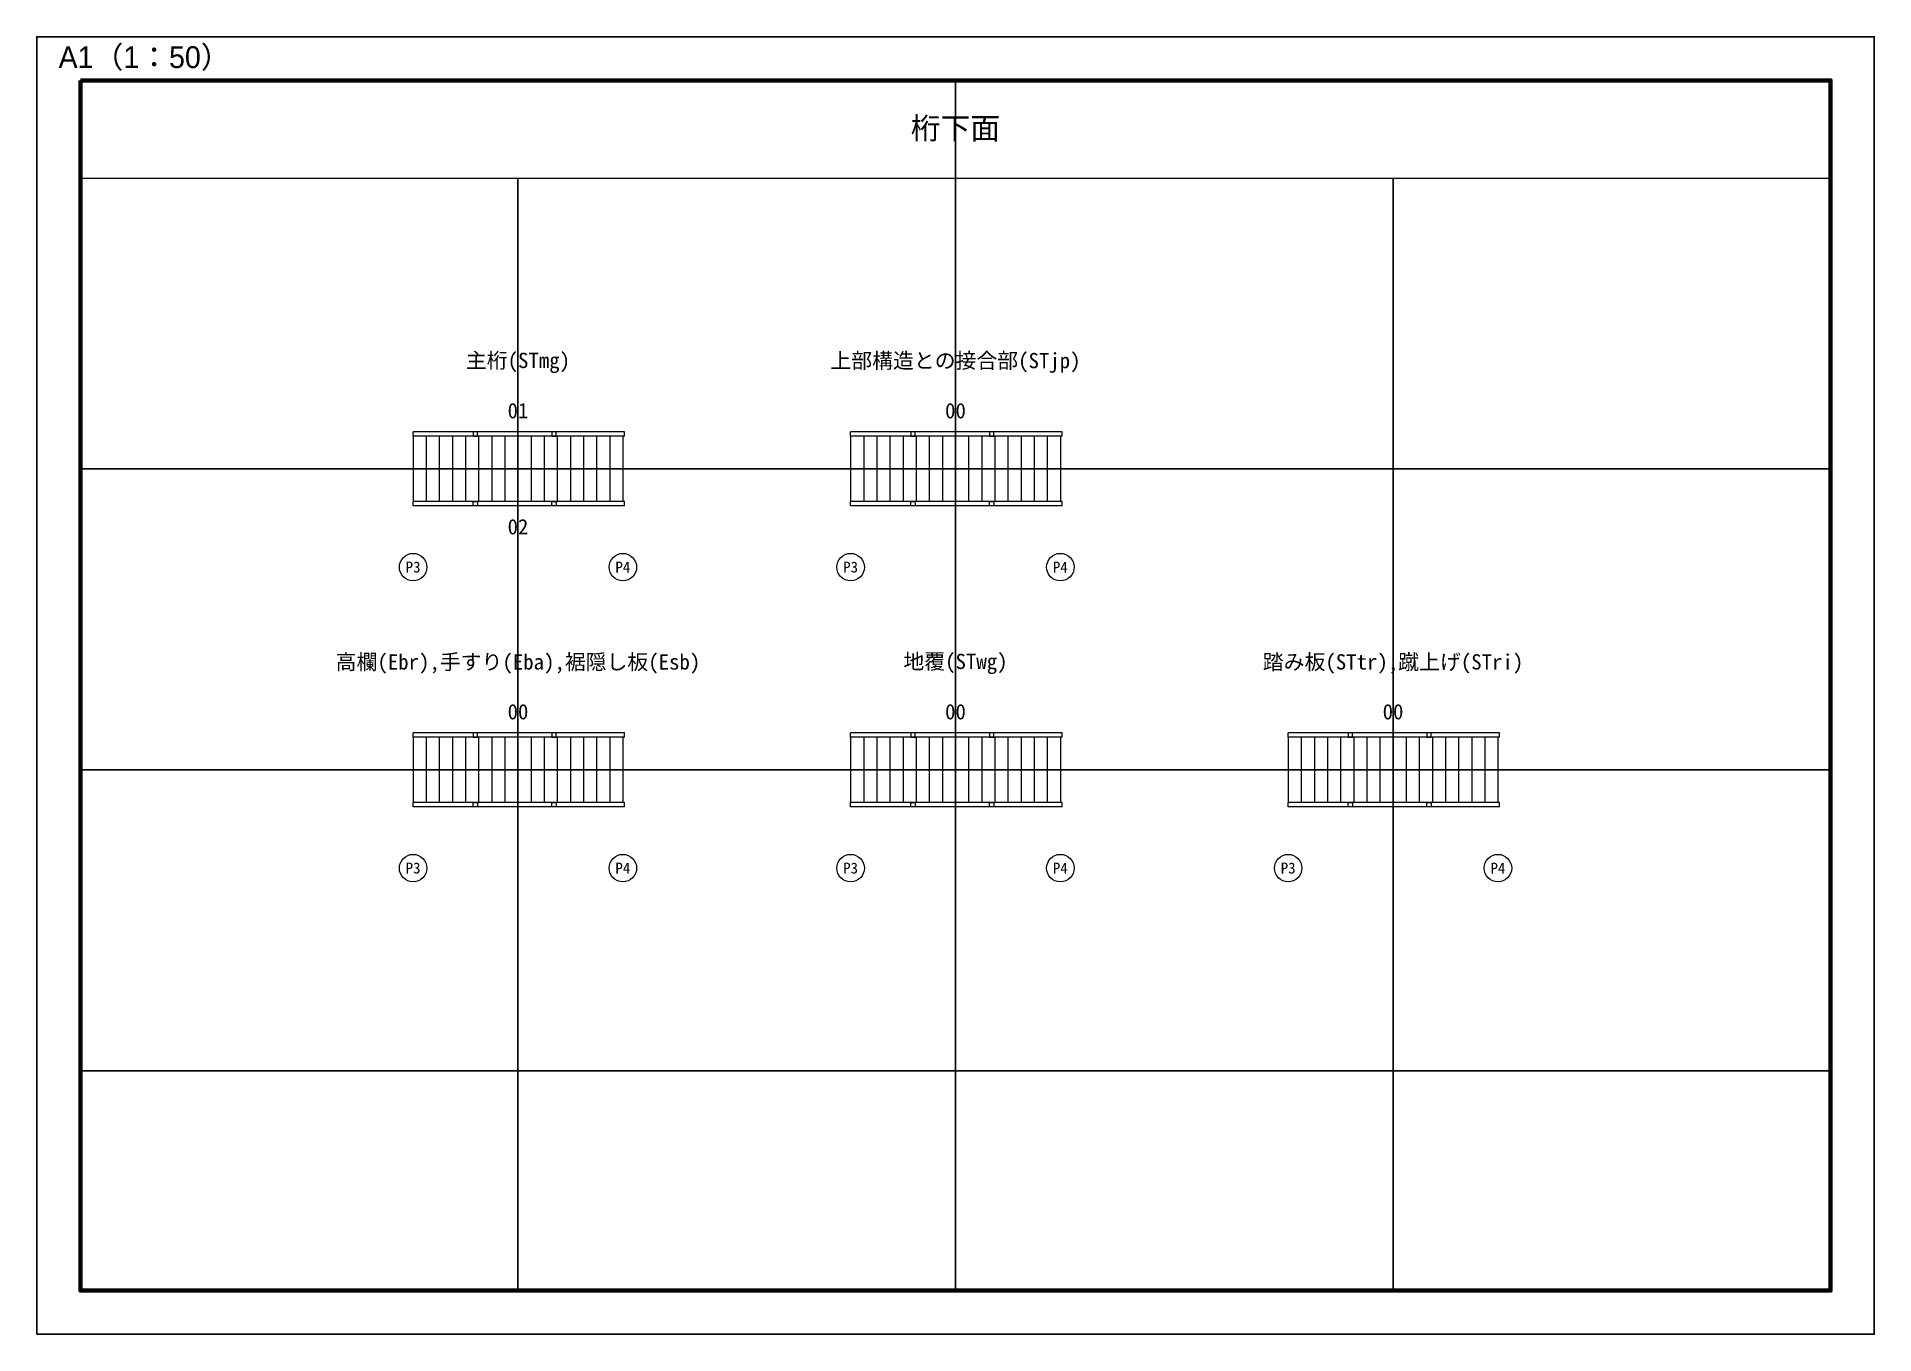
# Model space of a CAD drawing. Header units: millimetres. Extents: x 1420435 to 1630685, y -90750 to 107450.
# Drawn here: x 1546585 to 1588635, y 77750 to 107450 of the extents above; entities that cross this region are included whole.
import ezdxf
from ezdxf.enums import TextEntityAlignment as Align

# ---------------------------------------------------------------- set-up
doc = ezdxf.new("R2010")
doc.units = ezdxf.units.MM
doc.layers.get('Defpoints').update_dxf_attribs({"color": 4})
for name, color, linetype, lineweight in [('D-MTR-FRAM', 7, 'Continuous', 13), ('D-STR', 1, 'Continuous', 13), ('D-STR-TXT', 7, 'Continuous', 13), ('D-TTL', 2, 'Continuous', 140)]:
    doc.layers.add(name, color=color, linetype=linetype, lineweight=lineweight)
doc.styles.add('MS ゴシック', font='MS Gothic.ttf')
doc.styles.add('MSゴシック', font='MS Gothic.ttf')

msp = doc.modelspace()

# ---------------------------------------------------------------- texts
at = {"layer": 'D-STR-TXT', "style": 'MSゴシック'}
for s, p in [('主桁(STmg)', (1557598, 100009)), ('上部構造との接合部(STjp)', (1567610, 100009)), ('01', (1557598, 98887)), ('00', (1567610, 98887)), ('02', (1557598, 96231)), ('高欄(Ebr),手すり(Eba),裾隠し板(Esb)', (1557598, 93119)), ('地覆(STwg)', (1567610, 93119)), ('踏み板(STtr),蹴上げ(STri)', (1577623, 93119)), ('00', (1557598, 91997)), ('00', (1567610, 91997)), ('00', (1577623, 91997))]:
    msp.add_text(s, height=350, dxfattribs=at).set_placement(p, align=Align.MIDDLE)
at = {"layer": 'D-STR-TXT', "insert": (1567610, 105329), "char_height": 500, "attachment_point": 5, "style": 'MS ゴシック'}
msp.add_mtext('{\\fMS PGothic|b0|i0|c128|p50;桁下面}', dxfattribs=at)
at = {"layer": 'D-STR-TXT', "char_height": 250, "attachment_point": 5, "style": 'MSゴシック'}
for s, insert in [('P3', (1555198, 95309)), ('P4', (1559998, 95309)), ('P3', (1565210, 95309)), ('P4', (1570010, 95309)), ('P3', (1555198, 88419)), ('P4', (1559998, 88419)), ('P3', (1565210, 88419)), ('P4', (1570010, 88419)), ('P3', (1575223, 88419)), ('P4', (1580023, 88419))]:
    msp.add_mtext_dynamic_manual_height_columns(s, width=7776.97, gutter_width=42.9, heights=[0], dxfattribs=dict(at, insert=insert))
at = {"layer": 'Defpoints', "insert": (1547085, 106950), "char_height": 500, "attachment_point": 4, "style": 'MS ゴシック'}
msp.add_mtext('{\\fMS PGothic|b0|i0|c128|p50;A1（1：50）}', dxfattribs=at)

# ---------------------------------------------------------------- linework, layer by layer
at = {"layer": 'D-MTR-FRAM'}
msp.add_lwpolyline([(1547585, 104208), (1547585, 78750), (1587635, 78750), (1587635, 104208)], close=True, dxfattribs=at)
at = {"layer": 'D-STR'}
for p, q in [((1560038, 98409), (1555198, 98409)), ((1555198, 98309), (1555198, 98409)), ((1560038, 98309), (1560038, 98409)), ((1560038, 98309), (1555198, 98309)), ((1565210, 98309), (1565210, 96809)), ((1560038, 96809), (1555198, 96809)), ((1555198, 96709), (1555198, 96809)), ((1560038, 96709), (1560038, 96809)), ((1560038, 96709), (1555198, 96709)), ((1560038, 91519), (1555198, 91519)), ((1555198, 91419), (1555198, 91519)), ((1560038, 91419), (1555198, 91419)), ((1560038, 91419), (1560038, 91519)), ((1570050, 91419), (1565210, 91419)), ((1580063, 91419), (1575223, 91419)), ((1575223, 91419), (1575223, 89919)), ((1575523, 91419), (1575523, 89919)), ((1575823, 91419), (1575823, 89919)), ((1576123, 91419), (1576123, 89919)), ((1576423, 91419), (1576423, 89919)), ((1576723, 91419), (1576723, 89919)), ((1577023, 91419), (1577023, 89919)), ((1577323, 91419), (1577323, 89919)), ((1577623, 91419), (1577623, 89919)), ((1577923, 91419), (1577923, 89919)), ((1578223, 91419), (1578223, 89919)), ((1578523, 91419), (1578523, 89919)), ((1578823, 91419), (1578823, 89919)), ((1579123, 91419), (1579123, 89919)), ((1579423, 91419), (1579423, 89919)), ((1579723, 91419), (1579723, 89919)), ((1580023, 91419), (1580023, 89919)), ((1560038, 89919), (1555198, 89919)), ((1555198, 89819), (1555198, 89919)), ((1560038, 89819), (1555198, 89819)), ((1560038, 89819), (1560038, 89919)), ((1570050, 89919), (1565210, 89919)), ((1580063, 89919), (1575223, 89919))]:
    msp.add_line(p, q, dxfattribs=at)
at = {"layer": 'D-STR', "color": 0}
for p, q in [((1570050, 98409), (1565210, 98409)), ((1565210, 98309), (1565210, 98409)), ((1570050, 98309), (1570050, 98409)), ((1555198, 98309), (1555198, 96809)), ((1555498, 98309), (1555498, 96809)), ((1555798, 98309), (1555798, 96809)), ((1556098, 98309), (1556098, 96809)), ((1556398, 98309), (1556398, 96809)), ((1556698, 98309), (1556698, 96809)), ((1556998, 98309), (1556998, 96809)), ((1557298, 98309), (1557298, 96809)), ((1557598, 98309), (1557598, 96809)), ((1557898, 98309), (1557898, 96809)), ((1558198, 98309), (1558198, 96809)), ((1558498, 98309), (1558498, 96809)), ((1558798, 98309), (1558798, 96809)), ((1559098, 98309), (1559098, 96809)), ((1559398, 98309), (1559398, 96809)), ((1559698, 98309), (1559698, 96809)), ((1559998, 98309), (1559998, 96809)), ((1570050, 98309), (1565210, 98309)), ((1565510, 98309), (1565510, 96809)), ((1565810, 98309), (1565810, 96809)), ((1566110, 98309), (1566110, 96809)), ((1566410, 98309), (1566410, 96809)), ((1566710, 98309), (1566710, 96809)), ((1567010, 98309), (1567010, 96809)), ((1567310, 98309), (1567310, 96809)), ((1567610, 98309), (1567610, 96809)), ((1567910, 98309), (1567910, 96809)), ((1568210, 98309), (1568210, 96809)), ((1568510, 98309), (1568510, 96809)), ((1568810, 98309), (1568810, 96809)), ((1569110, 98309), (1569110, 96809)), ((1569410, 98309), (1569410, 96809)), ((1569710, 98309), (1569710, 96809)), ((1570010, 98309), (1570010, 96809)), ((1570050, 96809), (1565210, 96809)), ((1565210, 96709), (1565210, 96809)), ((1570050, 96709), (1570050, 96809)), ((1570050, 96709), (1565210, 96709)), ((1555198, 91419), (1555198, 89919)), ((1555498, 91419), (1555498, 89919)), ((1555798, 91419), (1555798, 89919)), ((1556098, 91419), (1556098, 89919)), ((1556398, 91419), (1556398, 89919)), ((1556698, 91419), (1556698, 89919)), ((1556998, 91419), (1556998, 89919)), ((1557298, 91419), (1557298, 89919)), ((1557598, 91419), (1557598, 89919)), ((1557898, 91419), (1557898, 89919)), ((1558198, 91419), (1558198, 89919)), ((1558498, 91419), (1558498, 89919)), ((1558798, 91419), (1558798, 89919)), ((1559098, 91419), (1559098, 89919)), ((1559398, 91419), (1559398, 89919)), ((1559698, 91419), (1559698, 89919)), ((1559998, 91419), (1559998, 89919)), ((1570050, 91519), (1565210, 91519)), ((1565210, 91419), (1565210, 91519)), ((1565210, 91419), (1565210, 89919)), ((1565510, 91419), (1565510, 89919)), ((1565810, 91419), (1565810, 89919)), ((1566110, 91419), (1566110, 89919)), ((1566410, 91419), (1566410, 89919)), ((1566710, 91419), (1566710, 89919)), ((1567010, 91419), (1567010, 89919)), ((1567310, 91419), (1567310, 89919)), ((1567610, 91419), (1567610, 89919)), ((1567910, 91419), (1567910, 89919)), ((1568210, 91419), (1568210, 89919)), ((1568510, 91419), (1568510, 89919)), ((1568810, 91419), (1568810, 89919)), ((1569110, 91419), (1569110, 89919)), ((1569410, 91419), (1569410, 89919)), ((1569710, 91419), (1569710, 89919)), ((1570010, 91419), (1570010, 89919)), ((1570050, 91419), (1570050, 91519)), ((1580063, 91519), (1575223, 91519)), ((1575223, 91419), (1575223, 91519)), ((1580063, 91419), (1580063, 91519)), ((1565210, 89819), (1565210, 89919)), ((1570050, 89819), (1565210, 89819)), ((1570050, 89819), (1570050, 89919)), ((1575223, 89819), (1575223, 89919)), ((1580063, 89819), (1575223, 89819)), ((1580063, 89819), (1580063, 89919))]:
    msp.add_line(p, q, dxfattribs=at)
for points in [[(1556573, 98309), (1556673, 98309), (1556673, 98409), (1556573, 98409)], [(1558373, 98309), (1558473, 98309), (1558473, 98409), (1558373, 98409)], [(1566585, 98309), (1566685, 98309), (1566685, 98409), (1566585, 98409)], [(1568385, 98309), (1568485, 98309), (1568485, 98409), (1568385, 98409)], [(1556573, 96809), (1556673, 96809), (1556673, 96709), (1556573, 96709)], [(1558373, 96809), (1558473, 96809), (1558473, 96709), (1558373, 96709)], [(1566585, 96809), (1566685, 96809), (1566685, 96709), (1566585, 96709)], [(1568385, 96809), (1568485, 96809), (1568485, 96709), (1568385, 96709)], [(1566585, 91419), (1566685, 91419), (1566685, 91519), (1566585, 91519)], [(1568385, 91419), (1568485, 91419), (1568485, 91519), (1568385, 91519)], [(1576598, 91419), (1576698, 91419), (1576698, 91519), (1576598, 91519)], [(1578398, 91419), (1578498, 91419), (1578498, 91519), (1578398, 91519)], [(1566585, 89919), (1566685, 89919), (1566685, 89819), (1566585, 89819)], [(1568385, 89919), (1568485, 89919), (1568485, 89819), (1568385, 89819)], [(1576598, 89919), (1576698, 89919), (1576698, 89819), (1576598, 89819)], [(1578398, 89919), (1578498, 89919), (1578498, 89819), (1578398, 89819)]]:
    msp.add_lwpolyline(points, close=True, dxfattribs=at)
at = {"layer": 'D-STR'}
for points in [[(1556573, 91419), (1556673, 91419), (1556673, 91519), (1556573, 91519)], [(1558373, 91419), (1558473, 91419), (1558473, 91519), (1558373, 91519)], [(1556573, 89919), (1556673, 89919), (1556673, 89819), (1556573, 89819)], [(1558373, 89919), (1558473, 89919), (1558473, 89819), (1558373, 89819)]]:
    msp.add_lwpolyline(points, close=True, dxfattribs=at)
at = {"layer": 'D-STR-TXT'}
for centre in [(1555198, 95309), (1559998, 95309), (1565210, 95309), (1570010, 95309), (1555198, 88419), (1559998, 88419), (1565210, 88419), (1570010, 88419), (1575223, 88419), (1580023, 88419)]:
    msp.add_circle(centre, 315, dxfattribs=at)
at = {"layer": 'D-TTL', "linetype": 'Continuous'}
msp.add_lwpolyline([(1547585, 106450), (1587635, 106450), (1587635, 78750), (1547585, 78750)], close=True, dxfattribs=at)
at = {"layer": 'Defpoints'}
for p, q in [((1567610, 104208), (1567610, 106450)), ((1557598, 78750), (1557598, 104208)), ((1567610, 78750), (1567610, 104208)), ((1577623, 78750), (1577623, 104208)), ((1587635, 97559), (1547585, 97559)), ((1587635, 90669), (1547585, 90669)), ((1587635, 83779), (1547585, 83779))]:
    msp.add_line(p, q, dxfattribs=at)
at = {"layer": 'Defpoints', "linetype": 'Continuous'}
msp.add_lwpolyline([(1546585, 77750), (1588635, 77750), (1588635, 107450), (1546585, 107450)], close=True, dxfattribs=at)

msp.set_redraw_order([(e.dxf.handle, doc.entitydb.next_handle()) for e in msp.query("TEXT MTEXT ATTDEF DIMENSION ARC_DIMENSION")])  # texts and dimensions are drawn at this point

doc.saveas('drawing.dxf')
